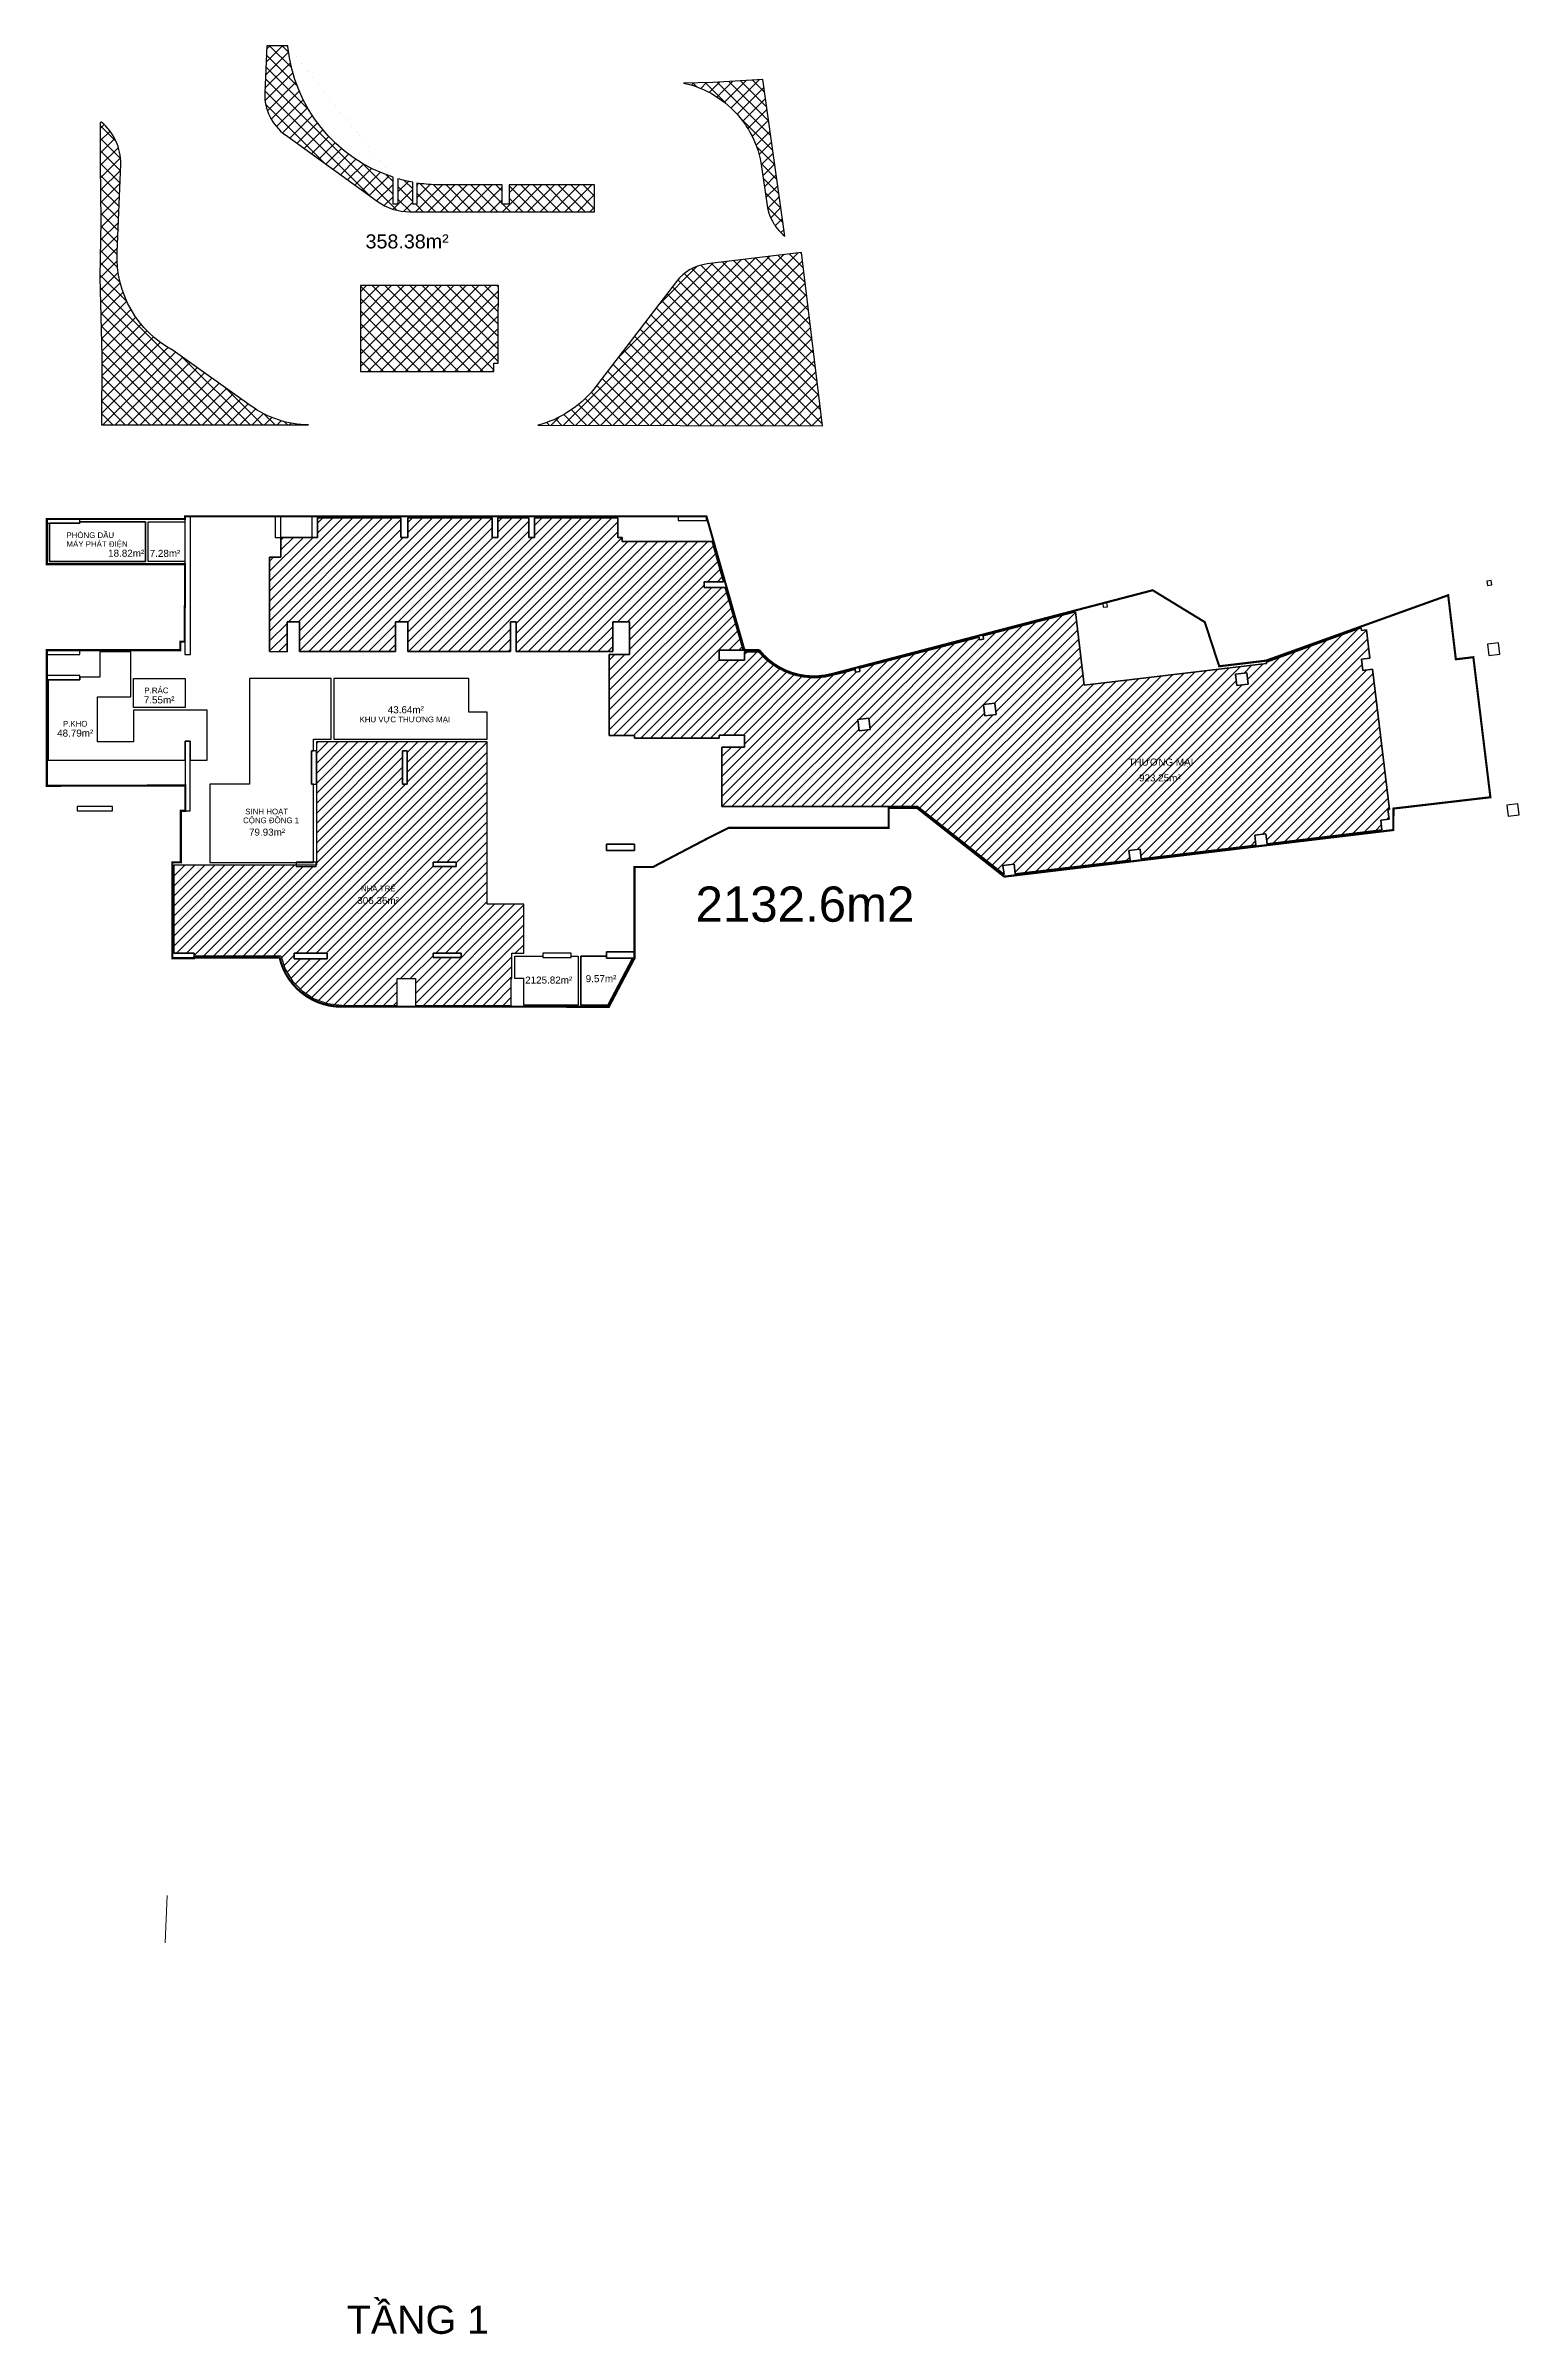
# Model space of a CAD drawing. Header units: millimetres. Extents: x -1033108 to 51274, y -86347 to 92949.
# Drawn here: x -673947 to -569402, y -86347 to 76025 of the extents above; entities that cross this region are included whole.
import ezdxf
from ezdxf.enums import TextEntityAlignment as Align

# ---------------------------------------------------------------- set-up
doc = ezdxf.new("R2010")
doc.units = ezdxf.units.MM
doc.header["$MEASUREMENT"] = 0
doc.linetypes.add('Hidden 1_8_', pattern=[4.7625, 3.175, -1.5875])
doc.layers.add('CHU', color=181, linetype='Continuous', lineweight=5)
doc.layers.add('NET-THAY', color=2, linetype='Continuous', lineweight=9)
doc.layers.add('DT 1', color=230, linetype='Continuous')
doc.layers.add('DT CH', color=5, linetype='Continuous')
doc.styles.add('Arial_3', font='arial_0.ttf', dxfattribs={"height": 400})
doc.styles.add('Arial_4', font='arial_0.ttf', dxfattribs={"height": 500})
doc.styles.add('Arial_6', font='arial_0.ttf', dxfattribs={"height": 440})
doc.styles.get("Standard").update_dxf_attribs({"font": 'arial_0.ttf'})
pattern_1 = [(45, (-477314.2, -65464.6), (-353.5534, 353.5534), [])]

msp = doc.modelspace()

# ---------------------------------------------------------------- texts
at = {"layer": 'CHU', "color": 7, "line_spacing_factor": 0.936439}
for s, insert, char_height, width, attachment_point, style in [('\\pt2540,5080,7620,10160,12700,15240,17780,20320,22860,25400,27940,30480,33020,35560,38100,40640,43180,45720,48260,50800,53340,55880,58420,60960,63500,66040,68580,71120,73660,76200,78740,81280;PHÒNG DẦU MÁY PHÁT ĐIỆN', (-672480, 41498), 400, 4689.28, 1, 'Arial_3'), ('\\pt2540,5080,7620,10160,12700,15240,17780,20320,22860,25400,27940,30480,33020,35560,38100,40640,43180,45720,48260,50800,53340,55880,58420,60960,63500,66040,68580,71120,73660,76200,78740,81280;P.RÁC', (-666949, 30488), 400, 1777.6, 1, 'Arial_3'), ('\\pt2540,5080,7620,10160,12700,15240,17780,20320,22860,25400,27940,30480,33020,35560,38100,40640,43180,45720,48260,50800,53340,55880,58420,60960,63500,66040,68580,71120,73660,76200,78740,81280;P.KHO', (-672731, 28123), 400, 1803.86, 1, 'Arial_3'), ('\\pt2540,5080,7620,10160,12700,15240,17780,20320,22860,25400,27940,30480,33020,35560,38100,40640,43180,45720,48260,50800,53340,55880,58420,60960,63500,66040,68580,71120,73660,76200,78740,81280;KHU VỰC THƯƠNG MẠI', (-651684, 28428), 400, 6627.62, 1, 'Arial_3'), ('THƯƠNG MẠI', (-597132, 25451), 500, 6815.48, 1, 'Arial_4'), ('\\pt2540,5080,7620,10160,12700,15240,17780,20320,22860,25400,27940,30480,33020,35560,38100,40640,43180,45720,48260,50800,53340,55880,58420,60960,63500,66040,68580,71120,73660,76200,78740,81280; SINH HOẠT CỘNG ĐỒNG 1', (-659947, 21891), 400, 4168, 1, 'Arial_3'), ('\\pt2540,5080,7620,10160,12700,15240,17780,20320,22860,25400,27940,30480,33020,35560,38100,40640,43180,45720,48260,50800,53340,55880,58420,60960,63500,66040,68580,71120,73660,76200,78740,81280;NHẢ TRẺ', (-651588, 16434), 400, 2539.14, 1, 'Arial_3'), ('\\pt5080,10160,15240,20320,25400,30480,35560,40640,45720,50800,55880,60960,66040,71120,76200,81280,86360,91440,96520,1.01600E+005,1.06680E+005,1.11760E+005,1.16840E+005,1.21920E+005,1.27000E+005,1.32080E+005,1.37160E+005,1.42240E+005,1.47320E+005,1.52400E+005,1.57480E+005,1.62560E+005;TẦNG 1', (-642497, -84318), 2000, 28969.91, 3, 'Arial_6')]:
    msp.add_mtext(s, dxfattribs=dict(at, insert=insert, char_height=char_height, width=width, attachment_point=attachment_point, style=style))
at = {"layer": 'DT 1'}
for s, height, p in [('358.38m²', 1000, (-648308, 62145)), ('2132.6m2', 2500, (-620079, 15123))]:
    msp.add_text(s, height=height, dxfattribs=at).set_placement(p, align=Align.MIDDLE_CENTER)
at = {"layer": 'DT 1', "ltscale": 1000}
for s, p in [('18.82m²', (-668241, 40020)), ('7.28m²', (-665486, 40008)), ('7.55m²', (-665904, 29613)), ('43.64m²', (-648402, 28915)), ('48.79m²', (-671858, 27257)), ('923.25m²', (-594902, 24083)), ('79.93m²', (-658246, 20230)), ('306.36m²', (-650368, 15378)), ('2125.82m²', (-638264, 9734)), ('9.57m²', (-634549, 9835))]:
    msp.add_text(s, height=500, dxfattribs=at).set_placement(p, align=Align.MIDDLE_CENTER)

# ---------------------------------------------------------------- hatches: boundary and pattern name
at = {"layer": 'DT 1'}
h = msp.add_hatch(dxfattribs=at)
h.set_pattern_fill('ANSI37', color=256, scale=5000)
h.set_pattern_definition([(45, (0, 219640.1), (-441.94174, 441.94174), []), (135, (0, 219640.1), (-441.94174, -441.94174), [])])
h.paths.add_polyline_path([(-620334, 61348), (-627008, 60548, 0.2018628), (-629187, 59308), (-635059, 51660, -0.1571411), (-639043, 49094), (-618842, 49064)])
h.paths.add_polyline_path([(-641849, 56015), (-641824, 59015), (-651624, 59015), (-651624, 52915), (-649274, 52915), (-642149, 52905), (-642149, 53515), (-641849, 53515)])
h.paths.add_polyline_path([(-655304, 49118, -0.1516955), (-659369, 50456), (-664898, 54396, -0.2882316), (-668884, 61354), (-668627, 67617, 0.2292225), (-669991, 70609), (-670082, 70581), (-670076, 67574), (-670042, 63604), (-670110, 59610), (-669961, 54008), (-669985, 49140)])
edge = h.paths.add_edge_path()
edge.add_line((-641560, 66153), (-646279, 66159))
edge.add_arc((-645863, 77566), 11414, 261.19761, 267.91217, ccw=False)
edge.add_line((-647610, 66286), (-647610, 64775))
edge.add_line((-647610, 64775), (-647910, 64775))
edge.add_line((-647910, 64775), (-647910, 66338))
edge.add_arc((-645878, 77210), 11061, 253.81915, 259.41081, ccw=False)
edge.add_line((-648960, 66588), (-648960, 64775))
edge.add_line((-648960, 64775), (-649310, 64775))
edge.add_line((-649310, 64775), (-649310, 66696))
edge.add_arc((-645910, 77073), 10920, 185.82554, 251.85864, ccw=False)
edge.add_line((-656774, 75965), (-656774, 76025))
edge.add_line((-656774, 76025), (-658271, 76025))
edge.add_line((-658271, 76025), (-658409, 72681))
edge.add_arc((-654918, 72539), 3494, 177.67367, 234.49034)
edge.add_line((-656948, 69695), (-650444, 64993))
edge.add_arc((-648117, 68246), 4000, 234.43368, 270)
edge.add_line((-648117, 64246), (-635010, 64246))
edge.add_line((-635010, 64246), (-635010, 64775))
edge.add_line((-635010, 64775), (-635010, 66153))
edge.add_line((-635010, 66153), (-641060, 66153))
edge.add_line((-641060, 66153), (-641060, 64775))
edge.add_line((-641060, 64775), (-641560, 64775))
edge.add_line((-641560, 64775), (-641560, 66153))
h.paths.add_polyline_path([(-621498, 62514), (-621498, 62514), (-623077, 73639), (-626623, 73418), (-628692, 73382), (-628364, 73303), (-628084, 73223), (-627808, 73131), (-627536, 73028), (-627268, 72914), (-627006, 72789), (-626745, 72652), (-626488, 72502), (-626236, 72341), (-625992, 72170), (-625755, 71989), (-625526, 71798), (-625306, 71598), (-625093, 71389), (-624890, 71170), (-624696, 70944), (-624512, 70709), (-624309, 70423), (-624246, 70329), (-624097, 70092), (-623959, 69850), (-623831, 69606), (-623714, 69361), (-623605, 69105), (-623502, 68836), (-623410, 68561), (-623329, 68281), (-623259, 67998), (-623201, 67713), (-623155, 67425), (-622767, 64700), (-622730, 64494), (-622689, 64320), (-622639, 64149), (-622574, 63967), (-622499, 63788), (-622434, 63654), (-622392, 63573), (-622346, 63491), (-622291, 63399), (-622248, 63332), (-622166, 63210), (-622048, 63056), (-621923, 62909), (-621777, 62758), (-621641, 62632), (-621498, 62514)])
at = {"layer": 'DT CH'}
h = msp.add_hatch(dxfattribs=at)
h.set_pattern_fill('AL_TUONG', color=256, scale=5)
h.set_pattern_definition(pattern_1)
h.paths.add_polyline_path([(-579805, 31786), (-580501, 31703), (-580597, 32497), (-580001, 32568), (-580241, 34574), (-580588, 34532), (-580611, 34728), (-587336, 32286), (-587329, 32199), (-600267, 30649), (-600891, 35856), (-607433, 34151), (-607406, 33920), (-607703, 33885), (-607726, 34075), (-616223, 31861), (-616195, 31624), (-616493, 31588), (-616516, 31785), (-617203, 31581), (-618146, 31360), (-618643, 31252), (-619151, 31193), (-619661, 31195), (-620169, 31238), (-620668, 31341), (-621158, 31485), (-621627, 31685), (-622078, 31922), (-622498, 32212), (-622894, 32534), (-623374, 33032), (-624372, 33032), (-624372, 32442), (-626172, 32442), (-626172, 33142), (-624476, 33142), (-625740, 37592), (-627242, 37592), (-627242, 37992), (-625854, 37992), (-626664, 40842), (-633047, 40842), (-633047, 41142), (-633347, 41142), (-633347, 42526), (-639272, 42526), (-639272, 41142), (-639672, 41142), (-639672, 42526), (-641872, 42526), (-641872, 41142), (-642272, 41142), (-642272, 42526), (-648247, 42526), (-648247, 41142), (-648747, 41142), (-648747, 42526), (-654672, 42526), (-654672, 41142), (-654672, 41142), (-655072, 41142), (-657272, 41142), (-657272, 39732), (-658072, 39732), (-658072, 33042), (-656822, 33032), (-656822, 35142), (-655947, 35142), (-655947, 33042), (-649122, 33042), (-649122, 35142), (-648247, 35142), (-648247, 33042), (-640972, 33042), (-640972, 35142), (-640572, 35142), (-640572, 33042), (-633722, 33042), (-633722, 35142), (-632522, 35142), (-632522, 32842), (-633972, 32842), (-633972, 27092), (-632172, 27092), (-632172, 26892), (-626173, 26892), (-626173, 27117), (-624372, 27117), (-624373, 26267), (-625973, 26267), (-625973, 22042), (-612101, 22042), (-605958, 17214), (-606040, 17867), (-605242, 17963), (-605159, 17268), (-597017, 18243), (-597101, 18938), (-596306, 19033), (-596223, 18338), (-588081, 19313), (-588164, 20008), (-587370, 20104), (-587287, 19409), (-579145, 20384), (-579229, 21079), (-578633, 21150), (-578716, 21835), (-578617, 21847)])
h.paths.add_polyline_path([(-615546, 28311), (-616340, 28216), (-616245, 27421), (-615451, 27516)], flags=16)
h.paths.add_polyline_path([(-606610, 29381), (-607404, 29286), (-607309, 28492), (-606515, 28587)], flags=16)
h.paths.add_polyline_path([(-588738, 31522), (-589532, 31427), (-589437, 30633), (-588643, 30728)], flags=16)
h = msp.add_hatch(dxfattribs=at)
h.set_pattern_fill('AL_TUONG', color=256, scale=5)
h.set_pattern_definition(pattern_1)
h.paths.add_polyline_path([(-642622, 26632), (-654747, 26632), (-654747, 25992), (-654747, 25992), (-654747, 23642), (-654747, 17883), (-654772, 17792), (-656172, 17792), (-656172, 17883), (-664866, 17883), (-664866, 11642), (-663421, 11642), (-663421, 11447), (-657260, 11447), (-656953, 10503), (-656436, 9649), (-655742, 8936), (-654903, 8397), (-653964, 8061), (-652974, 7947), (-652872, 7938), (-649022, 7938), (-649022, 9842), (-647722, 9842), (-647722, 7938), (-640922, 7938), (-640922, 9842), (-640872, 9842), (-640872, 11632), (-640022, 11632), (-640022, 15112), (-642622, 15112)])
h.paths.add_polyline_path([(-644472, 11342), (-644472, 11642), (-646472, 11642), (-646472, 11342)], flags=16)
h.paths.add_polyline_path([(-656322, 11642), (-656322, 11242), (-653972, 11242), (-653972, 11642)], flags=16)
h.paths.add_polyline_path([(-648297, 25992), (-648647, 25992), (-648647, 23642), (-648297, 23642)], flags=16)
h.paths.add_polyline_path([(-644822, 17792), (-644822, 18092), (-646472, 18092), (-646472, 17792)], flags=16)

# ---------------------------------------------------------------- linework, layer by layer
at = {"layer": 'DT 1'}
for points in [[(-641560, 66153), (-646279, 66159, -0.0293062), (-647610, 66286), (-647610, 64775), (-647910, 64775), (-647910, 66338, -0.0244031), (-648960, 66588), (-648960, 64775), (-649310, 64775), (-649310, 66696, -0.2963706), (-656774, 75965), (-656774, 76025), (-658271, 76025), (-658409, 72681, 0.2531163), (-656948, 69695), (-650444, 64993, 0.1564453), (-648117, 64246), (-635010, 64246), (-635010, 64775), (-635010, 66153), (-641060, 66153), (-641060, 64775), (-641560, 64775)], [(-664898, 54396, -0.2882316), (-668884, 61354), (-668627, 67617, 0.2292225), (-669991, 70609), (-670082, 70581), (-670076, 67574), (-670042, 63604), (-670110, 59610), (-669961, 54008), (-669985, 49140), (-655304, 49118, -0.1516955), (-659369, 50456), (-664898, 54396, -0.2882316)], [(-620334, 61348), (-627008, 60548, 0.2018628), (-629187, 59308), (-635059, 51660, -0.1571411), (-639043, 49094), (-618842, 49064), (-620334, 61348)]]:
    msp.add_lwpolyline(points, format="xyb", close=True, dxfattribs=at)
for points in [[(-621498, 62514), (-621498, 62514), (-623077, 73639), (-626623, 73418), (-628692, 73382), (-628364, 73303), (-628084, 73223), (-627808, 73131), (-627536, 73028), (-627268, 72914), (-627006, 72789), (-626745, 72652), (-626488, 72502), (-626236, 72341), (-625992, 72170), (-625755, 71989), (-625526, 71798), (-625306, 71598), (-625093, 71389), (-624890, 71170), (-624696, 70944), (-624512, 70709), (-624309, 70423), (-624246, 70329), (-624097, 70092), (-623959, 69850), (-623831, 69606), (-623714, 69361), (-623605, 69105), (-623502, 68836), (-623410, 68561), (-623329, 68281), (-623259, 67998), (-623201, 67713), (-623155, 67425), (-622767, 64700), (-622730, 64494), (-622689, 64320), (-622639, 64149), (-622574, 63967), (-622499, 63788), (-622434, 63654), (-622392, 63573), (-622346, 63491), (-622291, 63399), (-622248, 63332), (-622166, 63210), (-622048, 63056), (-621923, 62909), (-621777, 62758), (-621641, 62632), (-621498, 62514)], [(-641824, 59015), (-651624, 59015), (-651624, 52915), (-649274, 52915), (-642149, 52905), (-642149, 53515), (-641849, 53515), (-641849, 56015), (-641824, 59015)], [(-666872, 42242), (-671522, 42242), (-671522, 42142), (-673672, 42142), (-673672, 39442), (-666872, 39442)], [(-666672, 42242), (-664072, 42242), (-664072, 39442), (-666672, 39442)], [(-636672, 11432), (-636172, 11432), (-636172, 7942), (-640020, 7942), (-640020, 9842), (-640672, 9842), (-640672, 11432), (-638672, 11432), (-638672, 11342), (-636672, 11342)], [(-635972, 11432), (-634172, 11432), (-634172, 11292), (-632312, 11292), (-634070, 7942), (-635972, 7942)]]:
    msp.add_lwpolyline(points, close=True, dxfattribs=at)
at = {"layer": 'DT 1', "linetype": 'Hidden 1_8_', "ltscale": 150, "const_width": 150}
msp.add_lwpolyline([(-605941, 17073), (-612123, 21942), (-614136, 21942), (-614136, 20532), (-625506, 20532), (-627135, 19710), (-630869, 17753), (-632172, 17753), (-632172, 11292), (-633995, 7838), (-652975, 7845, -0.3500791), (-657358, 11332), (-663422, 11332), (-663427, 11292), (-664972, 11292), (-664972, 18082), (-664362, 18082), (-664362, 21742), (-664047, 21742), (-664047, 23542), (-673872, 23517), (-673872, 33142), (-664397, 33142), (-664397, 33742), (-664097, 33742), (-664097, 36242), (-664072, 36242), (-664072, 39242), (-673872, 39242), (-673871, 42442), (-664072, 42442), (-664072, 42642), (-627072, 42642), (-624372, 33142), (-623327, 33142, 0.2976636), (-618170, 31447), (-595411, 37393), (-591712, 35133), (-590690, 31998), (-587375, 32395), (-574444, 37040), (-573899, 32494), (-572658, 32642), (-571448, 22706), (-578321, 21903), (-578339, 20380), (-605941, 17073)], format="xyb", dxfattribs=at)
at = {"layer": 'DT 1', "ltscale": 1000}
for points in [[(-671522, 42142), (-671522, 42442), (-673872, 42442), (-673872, 42142)], [(-663672, 42642), (-664072, 42642), (-664072, 32842), (-663672, 32842)], [(-654672, 42642), (-655072, 42642), (-655072, 41142), (-654672, 41142)], [(-629072, 42642), (-629072, 42342), (-627072, 42342), (-627072, 42642)], [(-571692, 38039), (-571656, 37741), (-571358, 37777), (-571394, 38075)], [(-598950, 36479), (-598914, 36181), (-598616, 36217), (-598652, 36515)], [(-664047, 21742), (-663697, 21742), (-663697, 26692), (-664047, 26692)], [(-669222, 21742), (-669222, 22042), (-671722, 22042), (-671722, 21742)], [(-654772, 17792), (-654772, 18092), (-656172, 18092), (-656172, 17792)], [(-644822, 17792), (-644822, 18092), (-646472, 18092), (-646472, 17792)], [(-634172, 19367), (-634172, 18917), (-632172, 18917), (-632172, 19367)], [(-663421, 11292), (-663421, 11642), (-664971, 11642), (-664971, 11292)], [(-656322, 11642), (-656322, 11242), (-653972, 11242), (-653972, 11642)], [(-644472, 11342), (-644472, 11642), (-646472, 11642), (-646472, 11342)], [(-636672, 11342), (-636672, 11642), (-638672, 11642), (-638672, 11342)], [(-634172, 11742), (-634172, 11292), (-632172, 11292), (-632172, 11742)]]:
    msp.add_lwpolyline(points, close=True, dxfattribs=at)
at = {"layer": 'DT 1', "color": 1}
msp.add_lwpolyline([(-666872, 42242), (-666872, 39442), (-673672, 39442), (-673672, 42142), (-671522, 42142), (-671522, 42242), (-666872, 42242)], dxfattribs=at)
for points in [[(-580001, 32568), (-580241, 34574), (-580588, 34532), (-580611, 34728), (-587336, 32286), (-587329, 32199), (-600267, 30649), (-600891, 35856), (-607433, 34151), (-607406, 33920), (-607703, 33885), (-607726, 34075), (-616223, 31861), (-616195, 31624), (-616493, 31588), (-616516, 31785), (-617203, 31581), (-618146, 31360), (-618639, 31253), (-618648, 31251), (-619145, 31194), (-619157, 31193), (-619657, 31195), (-619665, 31196), (-620163, 31238), (-620175, 31239), (-620664, 31341), (-620672, 31343), (-621152, 31483), (-621163, 31487), (-621623, 31683), (-621631, 31687), (-622073, 31919), (-622083, 31926), (-622495, 32209), (-622501, 32214), (-622889, 32530), (-622898, 32538), (-623374, 33032), (-624372, 33032), (-624372, 32442), (-626172, 32442), (-626172, 33142), (-624476, 33142), (-625740, 37592), (-627242, 37592), (-627242, 37992), (-625854, 37992), (-626664, 40842), (-633047, 40842), (-633047, 41142), (-633347, 41142), (-633347, 42526), (-639272, 42526), (-639272, 41142), (-639672, 41142), (-639672, 42526), (-641872, 42526), (-641872, 41142), (-642272, 41142), (-642272, 42526), (-648247, 42526), (-648247, 41142), (-648747, 41142), (-648747, 42526), (-654672, 42526), (-654672, 41142), (-657272, 41142), (-657272, 39732), (-658072, 39732), (-658072, 33042), (-656822, 33032), (-656822, 35142), (-655947, 35142), (-655947, 33042), (-649122, 33042), (-649122, 35142), (-648247, 35142), (-648247, 33042), (-640972, 33042), (-640972, 35142), (-640572, 35142), (-640572, 33042), (-633722, 33042), (-633722, 35142), (-632522, 35142), (-632522, 32842), (-633972, 32842), (-633972, 27092), (-632172, 27092), (-632172, 26892), (-626173, 26892), (-626173, 27117), (-624372, 27117), (-624373, 26267), (-625973, 26267), (-625973, 22042), (-612101, 22042), (-605958, 17214), (-606040, 17867), (-605242, 17963), (-605159, 17268), (-597017, 18243), (-597101, 18938), (-596306, 19033), (-596223, 18338), (-588081, 19313), (-588164, 20008), (-587370, 20104), (-587287, 19409), (-579145, 20384), (-579229, 21079), (-578633, 21150), (-578716, 21835), (-578617, 21847), (-579805, 31786), (-580501, 31703), (-580597, 32497)], [(-667922, 33026), (-670113, 33026), (-670113, 31217), (-671522, 31217), (-671522, 31042), (-673772, 31042), (-673772, 25332), (-664047, 25332), (-664047, 26692), (-663697, 26692), (-663697, 25332), (-662497, 25332), (-662497, 28882), (-667712, 28882), (-667712, 26642), (-670272, 26642), (-670272, 29842), (-667922, 29842)], [(-667722, 31142), (-664057, 31142), (-664057, 29082), (-667722, 29082)], [(-662297, 23632), (-662296, 18082), (-654947, 18082), (-654947, 23642), (-655097, 23642), (-655097, 25992), (-654947, 25992), (-654947, 26833), (-653697, 26833), (-653696, 31133), (-659497, 31131), (-659497, 23632)], [(-653497, 31133), (-653497, 26833), (-642622, 26832), (-642622, 28732), (-643922, 28732), (-643922, 31132)], [(-642622, 26632), (-654747, 26632), (-654747, 17883), (-664866, 17883), (-664866, 11642), (-663422, 11642), (-663422, 11447), (-657260, 11447), (-656953, 10503), (-656436, 9649), (-655742, 8936), (-654903, 8397), (-653964, 8061), (-652974, 7947), (-652872, 7938), (-649022, 7938), (-649022, 9842), (-647722, 9842), (-647722, 7938), (-640922, 7938), (-640922, 9842), (-640872, 9842), (-640872, 11632), (-640022, 11632), (-640022, 15112), (-642622, 15112)]]:
    msp.add_lwpolyline(points, close=True, dxfattribs=at)
at = {"layer": 'DT 1', "ltscale": 1000, "elevation": 0}
for points in [[(-657272, 42642), (-657672, 42642), (-657672, 41142), (-657272, 41142)], [(-671522, 32842), (-671522, 33142), (-673872, 33142), (-673872, 32842)], [(-671522, 31042), (-671522, 31342), (-673872, 31342), (-673872, 31042)], [(-654747, 25992), (-655097, 25992), (-655097, 23642), (-654747, 23642)], [(-648297, 25992), (-648647, 25992), (-648647, 23642), (-648297, 23642)]]:
    msp.add_lwpolyline(points, close=True, dxfattribs=at)
at = {"layer": 'DT 1', "lineweight": 25}
for points in [[(-570865, 33661), (-571660, 33566), (-571564, 32771), (-570770, 32867)], [(-588738, 31522), (-589532, 31427), (-589437, 30633), (-588643, 30728)], [(-606610, 29381), (-607404, 29286), (-607309, 28492), (-606515, 28587)], [(-615546, 28311), (-616340, 28216), (-616245, 27421), (-615451, 27516)], [(-570292, 22147), (-570197, 21353), (-569402, 21448), (-569497, 22242)]]:
    msp.add_lwpolyline(points, close=True, dxfattribs=at)
at = {"layer": 'DT CH'}
msp.add_lwpolyline([(-635972, 11432), (-634172, 11432), (-634172, 11742), (-632172, 11742), (-632172, 17753), (-630869, 17753), (-627135, 19710), (-625506, 20532), (-614136, 20532), (-614136, 21942), (-612123, 21942), (-605941, 17073), (-578339, 20380), (-578321, 21903), (-571448, 22706), (-572658, 32642), (-573899, 32494), (-574444, 37040), (-587375, 32395), (-590690, 31998), (-591712, 35133), (-595411, 37393), (-618170, 31447, -0.2976636), (-623327, 33142), (-624372, 33142), (-627072, 42642), (-664072, 42642), (-664072, 42442), (-673871, 42442), (-673872, 39242), (-664072, 39242), (-664072, 36242), (-664097, 36242), (-664097, 33742), (-664397, 33742), (-664397, 33142), (-673872, 33142), (-673872, 23517), (-664047, 23542), (-664047, 21742), (-664362, 21742), (-664362, 18082), (-664972, 18082), (-664972, 11292), (-663427, 11292), (-663422, 11332), (-657358, 11332, 0.3500791), (-652975, 7845), (-633995, 7838), (-632172, 11292), (-632312, 11292), (-634070, 7942), (-635972, 7942)], format="xyb", close=True, dxfattribs=at)
for points in [[(-625973, 22042), (-625973, 26267), (-624373, 26267), (-624372, 27117), (-626173, 27117), (-626173, 26892), (-632172, 26892), (-632172, 27092), (-633972, 27092), (-633972, 32842), (-632522, 32842), (-632522, 35142), (-633722, 35142), (-633722, 33042), (-640572, 33042), (-640572, 35142), (-640972, 35142), (-640972, 33042), (-648247, 33042), (-648247, 35142), (-649122, 35142), (-649122, 33042), (-655947, 33042), (-655947, 35142), (-656822, 35142), (-656822, 33032), (-658072, 33042), (-658072, 39732), (-657272, 39732), (-657272, 41142), (-654672, 41142), (-654672, 42526), (-648747, 42526), (-648747, 41142), (-648247, 41142), (-648247, 42526), (-642272, 42526), (-642272, 41142), (-641872, 41142), (-641872, 42526), (-639672, 42526), (-639672, 41142), (-639272, 41142), (-639272, 42526), (-633347, 42526), (-633347, 41142), (-633047, 41142), (-633047, 40842), (-626664, 40842), (-625854, 37992), (-627242, 37992), (-627242, 37592), (-625740, 37592), (-624476, 33142), (-626172, 33142), (-626172, 32442), (-624372, 32442), (-624372, 33032), (-623374, 33032), (-622898, 32538), (-622889, 32530), (-622501, 32214), (-622495, 32209), (-622083, 31926), (-622073, 31919), (-621631, 31687), (-621623, 31683), (-621163, 31487), (-621152, 31483), (-620672, 31343), (-620664, 31341), (-620175, 31239), (-620163, 31238), (-619665, 31196), (-619657, 31195), (-619157, 31193), (-619145, 31194), (-618648, 31251), (-618639, 31253), (-618146, 31360), (-617203, 31581), (-616516, 31785), (-616493, 31588), (-616195, 31624), (-616223, 31861), (-607726, 34075), (-607703, 33885), (-607406, 33920), (-607433, 34151), (-600891, 35856), (-600267, 30649), (-587329, 32199), (-587336, 32286), (-580611, 34728), (-580588, 34532), (-580241, 34574), (-580001, 32568), (-580597, 32497), (-580501, 31703), (-579805, 31786), (-578617, 21847), (-578716, 21835), (-578633, 21150), (-579229, 21079), (-579145, 20384), (-587287, 19409), (-587370, 20104), (-588164, 20008), (-588081, 19313), (-596223, 18338), (-596306, 19033), (-597101, 18938), (-597017, 18243), (-605159, 17268), (-605242, 17963), (-606040, 17867), (-605958, 17214), (-612101, 22042)], [(-655097, 25992), (-654947, 25992), (-654947, 26833), (-653697, 26833), (-653696, 31133), (-659497, 31131), (-659497, 23632), (-662297, 23632), (-662296, 18082), (-656172, 18082), (-656172, 18092), (-654947, 18092), (-654947, 23642), (-655097, 23642)], [(-643922, 31132), (-653497, 31133), (-653497, 26833), (-642622, 26832), (-642622, 28732), (-643922, 28732)], [(-589437, 30633), (-589532, 31427), (-588738, 31522), (-588643, 30728)], [(-607309, 28492), (-607404, 29286), (-606610, 29381), (-606515, 28587)], [(-616245, 27421), (-616340, 28216), (-615546, 28311), (-615451, 27516)], [(-648297, 23642), (-648647, 23642), (-648647, 25992), (-648297, 25992)], [(-644822, 17792), (-646472, 17792), (-646472, 18092), (-644822, 18092)], [(-634172, 18917), (-634172, 19367), (-632172, 19367), (-632172, 18917)], [(-653972, 11242), (-656322, 11242), (-656322, 11642), (-653972, 11642)], [(-644472, 11342), (-646472, 11342), (-646472, 11642), (-644472, 11642)], [(-636672, 11342), (-636672, 11432), (-636672, 11642), (-638672, 11642), (-638672, 11342)], [(-632312, 11292), (-634172, 11292), (-634172, 11432), (-635972, 11432), (-635972, 7942), (-634070, 7942)]]:
    msp.add_lwpolyline(points, close=True, dxfattribs=at)
at = {"layer": 'NET-THAY'}
msp.add_line((-665471, -58568), (-665332, -55226), dxfattribs=at)

msp.set_redraw_order([(e.dxf.handle, doc.entitydb.next_handle()) for e in msp.query("TEXT MTEXT ATTDEF DIMENSION ARC_DIMENSION")])  # texts and dimensions are drawn at this point

doc.saveas('drawing.dxf')
